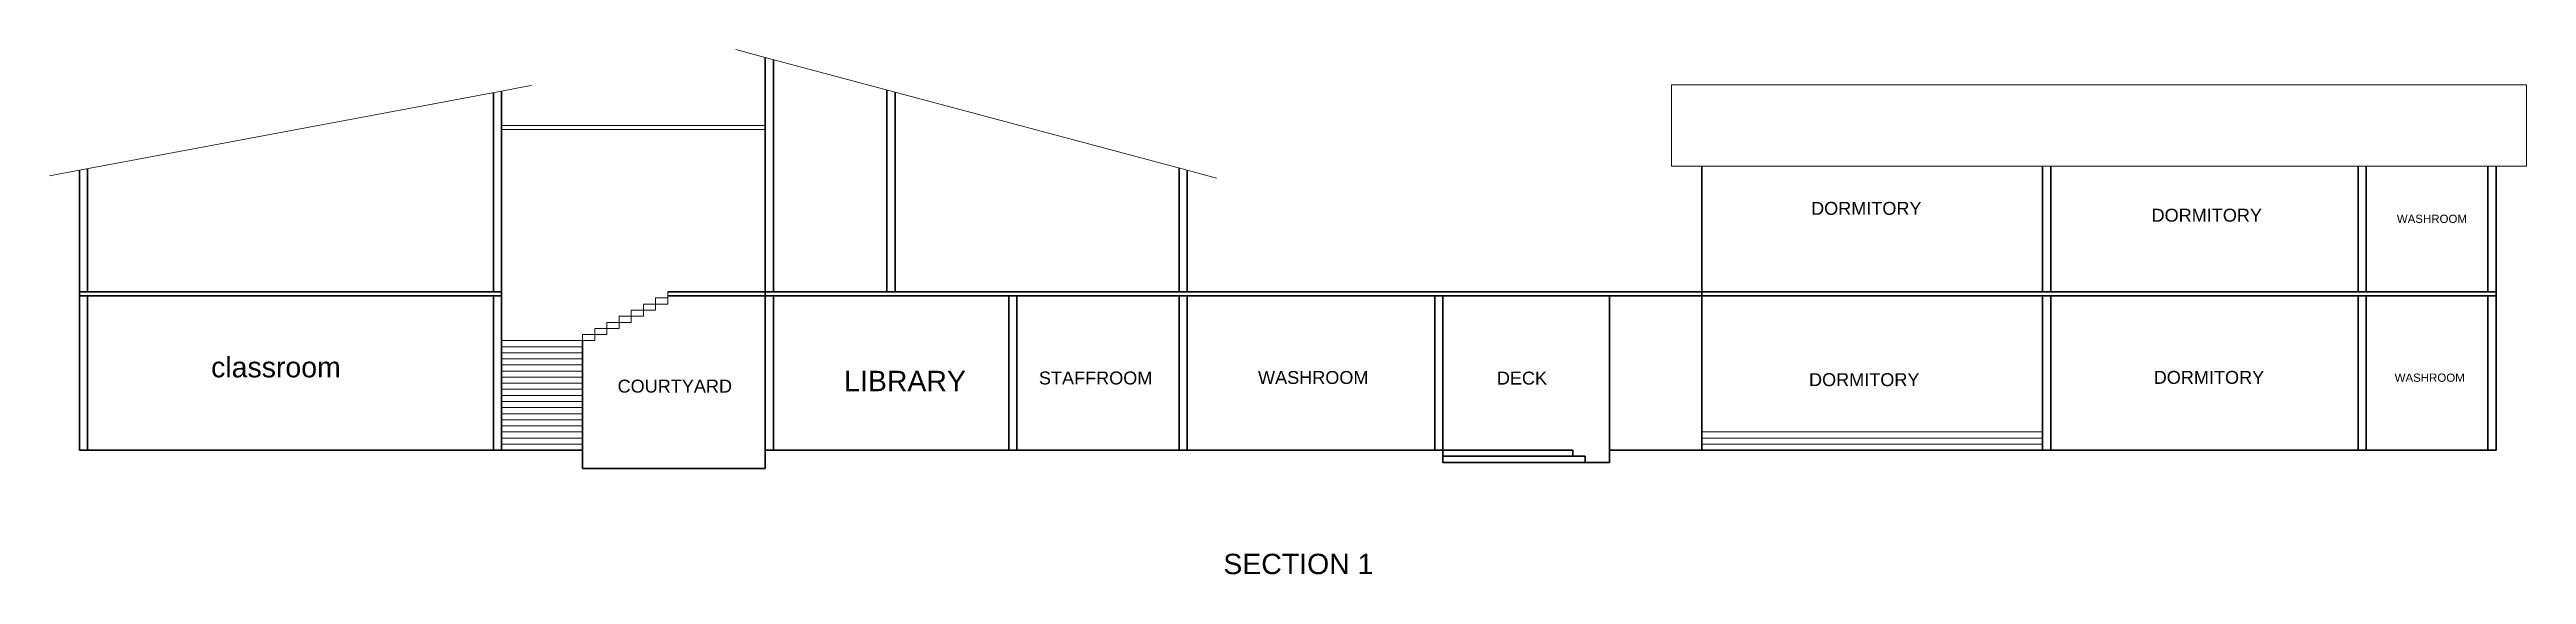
# Model space of a CAD drawing. Header units: inches. Extents: x 13 to 232, y 4 to 257.
# Drawn here: x 171.1 to 232.2, y 35.6 to 48.5 of the extents above; entities that cross this region are included whole.
import ezdxf

# ---------------------------------------------------------------- set-up
doc = ezdxf.new("R2010")
doc.units = ezdxf.units.IN
doc.header["$MEASUREMENT"] = 0
for name, color, linetype, lineweight in [('SECTION LINE FIRST FLOOR', 110, 'Continuous', 30), ('section step', 21, 'Continuous', 15), ('SECTION WALL LINES', 57, 'Continuous', 30), ('text_space', 7, 'Continuous', 13), ('xl section', 20, 'Continuous', 30)]:
    doc.layers.add(name, color=color, linetype=linetype, lineweight=lineweight)
doc.styles.get("Standard").update_dxf_attribs({"font": 'arial.ttf'})

msp = doc.modelspace()

# ---------------------------------------------------------------- texts
at = {"layer": 'text_space', "attachment_point": 1}
for s, width, gutter_width, insert, char_height in [('DORMITORY', 0.95945, 1.594, (214.529, 44.794), 0.3188), ('DORMITORY', 0.95945, 1.594, (222.92, 44.625), 0.3188), ('WASHROOM', 0.60938, 1.012, (228.964, 44.478), 0.2025), ('classroom', 1.51062, 2.51, (175.1, 40.973), 0.5019), ('COURTYARD', 0.95945, 1.594, (185.117, 40.414), 0.3188), ('LIBRARY', 1.51062, 2.51, (190.7, 40.632), 0.5019), ('STAFFROOM', 0.95945, 1.594, (195.5, 40.615), 0.3188), ('WASHROOM', 0.95945, 1.594, (200.9, 40.627), 0.3188), ('DECK', 0.95945, 1.594, (206.785, 40.612), 0.3188), ('DORMITORY', 0.95945, 1.594, (214.478, 40.574), 0.3188), ('DORMITORY', 0.95945, 1.594, (222.973, 40.63), 0.3188), ('WASHROOM', 0.60938, 1.012, (228.91, 40.564), 0.2025), ('SECTION 1', 8.21492, 2.51, (200.044, 36.125), 0.5019)]:
    msp.add_mtext_dynamic_manual_height_columns(s, width=width, gutter_width=gutter_width, heights=[0], dxfattribs=dict(at, insert=insert, char_height=char_height))

# ---------------------------------------------------------------- linework, layer by layer
at = {"layer": 'SECTION LINE FIRST FLOOR'}
for p, q in [((191.755, 42.576), (191.755, 47.552)), ((191.955, 42.576), (191.955, 47.498)), ((199.155, 45.576), (199.155, 42.576)), ((199.155, 42.476), (199.155, 38.676))]:
    msp.add_line(p, q, dxfattribs=at)
at = {"layer": 'section step'}
for p, q in [((188.755, 48.353), (188.03, 48.546)), ((188.755, 48.353), (188.03, 48.546)), ((199.155, 45.576), (188.755, 48.353)), ((182.255, 47.525), (182.845, 47.635)), ((182.845, 47.635), (182.992, 47.663)), ((211.09, 45.676), (211.09, 47.676)), ((211.09, 47.676), (232.159, 47.676)), ((232.159, 45.676), (232.159, 47.676)), ((171.855, 45.576), (182.255, 47.525)), ((188.755, 46.676), (182.255, 46.676)), ((188.755, 46.576), (182.255, 46.576)), ((188.755, 42.576), (188.755, 46.576)), ((171.855, 45.576), (171.118, 45.437)), ((199.155, 45.576), (199.878, 45.376)), ((231.409, 45.676), (211.09, 45.676)), ((231.209, 45.676), (232.159, 45.676)), ((185.455, 41.826), (185.455, 42.126)), ((185.455, 42.126), (186.055, 42.126)), ((185.755, 41.976), (185.755, 42.276)), ((185.755, 42.276), (186.355, 42.276)), ((186.055, 42.126), (186.055, 42.426)), ((186.055, 42.426), (186.355, 42.426)), ((186.355, 42.276), (186.355, 42.576)), ((186.355, 42.576), (186.655, 42.576)), ((186.655, 42.576), (188.755, 42.576)), ((184.255, 41.526), (184.855, 41.526)), ((184.255, 41.376), (184.255, 41.526)), ((184.555, 41.376), (184.555, 41.676)), ((184.555, 41.676), (185.155, 41.676)), ((184.855, 41.526), (184.855, 41.826)), ((184.855, 41.826), (185.455, 41.826)), ((185.155, 41.676), (185.155, 41.976)), ((185.155, 41.976), (185.755, 41.976)), ((182.255, 41.376), (184.555, 41.376)), ((182.255, 41.226), (184.255, 41.226)), ((182.255, 41.076), (184.255, 41.076)), ((182.255, 40.926), (184.255, 40.926)), ((184.255, 41.376), (184.555, 41.376)), ((182.255, 40.776), (184.255, 40.776)), ((182.255, 40.626), (184.255, 40.626)), ((182.255, 40.476), (184.255, 40.476)), ((182.255, 40.326), (184.255, 40.326)), ((182.255, 40.176), (184.255, 40.176)), ((182.255, 40.026), (184.255, 40.026)), ((182.255, 39.876), (184.255, 39.876)), ((182.255, 39.726), (184.255, 39.726)), ((182.255, 39.576), (184.255, 39.576)), ((182.255, 39.426), (184.255, 39.426)), ((182.255, 39.276), (184.255, 39.276)), ((182.255, 39.126), (184.255, 39.126)), ((211.84, 39.126), (220.234, 39.126)), ((182.255, 38.976), (184.255, 38.976)), ((182.255, 38.826), (184.255, 38.826)), ((211.84, 38.976), (220.234, 38.976)), ((211.84, 38.676), (211.84, 38.826)), ((211.84, 38.826), (220.234, 38.826))]:
    msp.add_line(p, q, dxfattribs=at)
at = {"layer": 'SECTION WALL LINES'}
for p, q in [((184.255, 38.676), (184.255, 38.226)), ((188.755, 38.226), (188.755, 38.676)), ((208.66, 38.676), (205.455, 38.676)), ((205.455, 38.676), (205.455, 38.376)), ((208.96, 38.526), (205.455, 38.526)), ((208.66, 38.526), (208.66, 38.676)), ((208.96, 38.526), (208.66, 38.526)), ((208.96, 38.376), (208.96, 38.526)), ((209.56, 38.676), (209.56, 38.376)), ((184.255, 38.226), (188.755, 38.226)), ((209.26, 38.376), (205.455, 38.376)), ((209.26, 38.376), (208.96, 38.376)), ((209.26, 38.376), (209.56, 38.376))]:
    msp.add_line(p, q, dxfattribs=at)
at = {"layer": 'xl section'}
for p, q in [((188.755, 42.476), (188.755, 48.353)), ((188.956, 48.299), (188.956, 42.576)), ((182.055, 47.487), (182.055, 42.576)), ((182.255, 47.525), (182.255, 38.676)), ((171.855, 45.576), (171.855, 38.676)), ((172.055, 45.613), (172.055, 42.576)), ((198.955, 45.629), (198.955, 42.576)), ((199.155, 45.576), (199.155, 42.576)), ((211.84, 45.676), (211.84, 38.676)), ((220.234, 45.676), (220.234, 42.576)), ((220.434, 45.676), (220.434, 42.576)), ((228.009, 45.676), (228.009, 42.576)), ((228.209, 45.676), (228.209, 42.576)), ((231.209, 45.676), (231.209, 42.576)), ((231.409, 45.676), (231.409, 38.676)), ((182.255, 42.576), (171.855, 42.576)), ((182.255, 42.476), (171.855, 42.476)), ((172.055, 42.476), (172.055, 38.676)), ((182.055, 42.476), (182.055, 38.676)), ((186.355, 42.576), (231.409, 42.576)), ((186.355, 42.476), (231.409, 42.476)), ((188.755, 38.226), (188.755, 42.476)), ((188.956, 42.476), (188.956, 38.676)), ((194.755, 42.476), (194.755, 38.676)), ((194.955, 42.476), (194.955, 38.676)), ((198.955, 42.476), (198.955, 38.676)), ((199.155, 42.476), (199.155, 38.676)), ((205.255, 42.476), (205.255, 38.676)), ((205.455, 42.476), (205.455, 38.676)), ((209.56, 42.476), (209.56, 38.676)), ((220.234, 42.476), (220.234, 38.676)), ((220.434, 42.476), (220.434, 38.676)), ((228.009, 42.476), (228.009, 38.676)), ((228.209, 42.476), (228.209, 38.676)), ((231.209, 42.476), (231.209, 38.676)), ((184.255, 41.376), (184.255, 38.676)), ((184.255, 38.676), (171.855, 38.676)), ((182.255, 38.676), (182.255, 38.826)), ((188.755, 38.676), (208.66, 38.676)), ((209.56, 38.676), (231.409, 38.676))]:
    msp.add_line(p, q, dxfattribs=at)

msp.set_redraw_order([(e.dxf.handle, doc.entitydb.next_handle()) for e in msp.query("TEXT MTEXT ATTDEF DIMENSION ARC_DIMENSION")])  # texts and dimensions are drawn at this point

doc.saveas('drawing.dxf')
